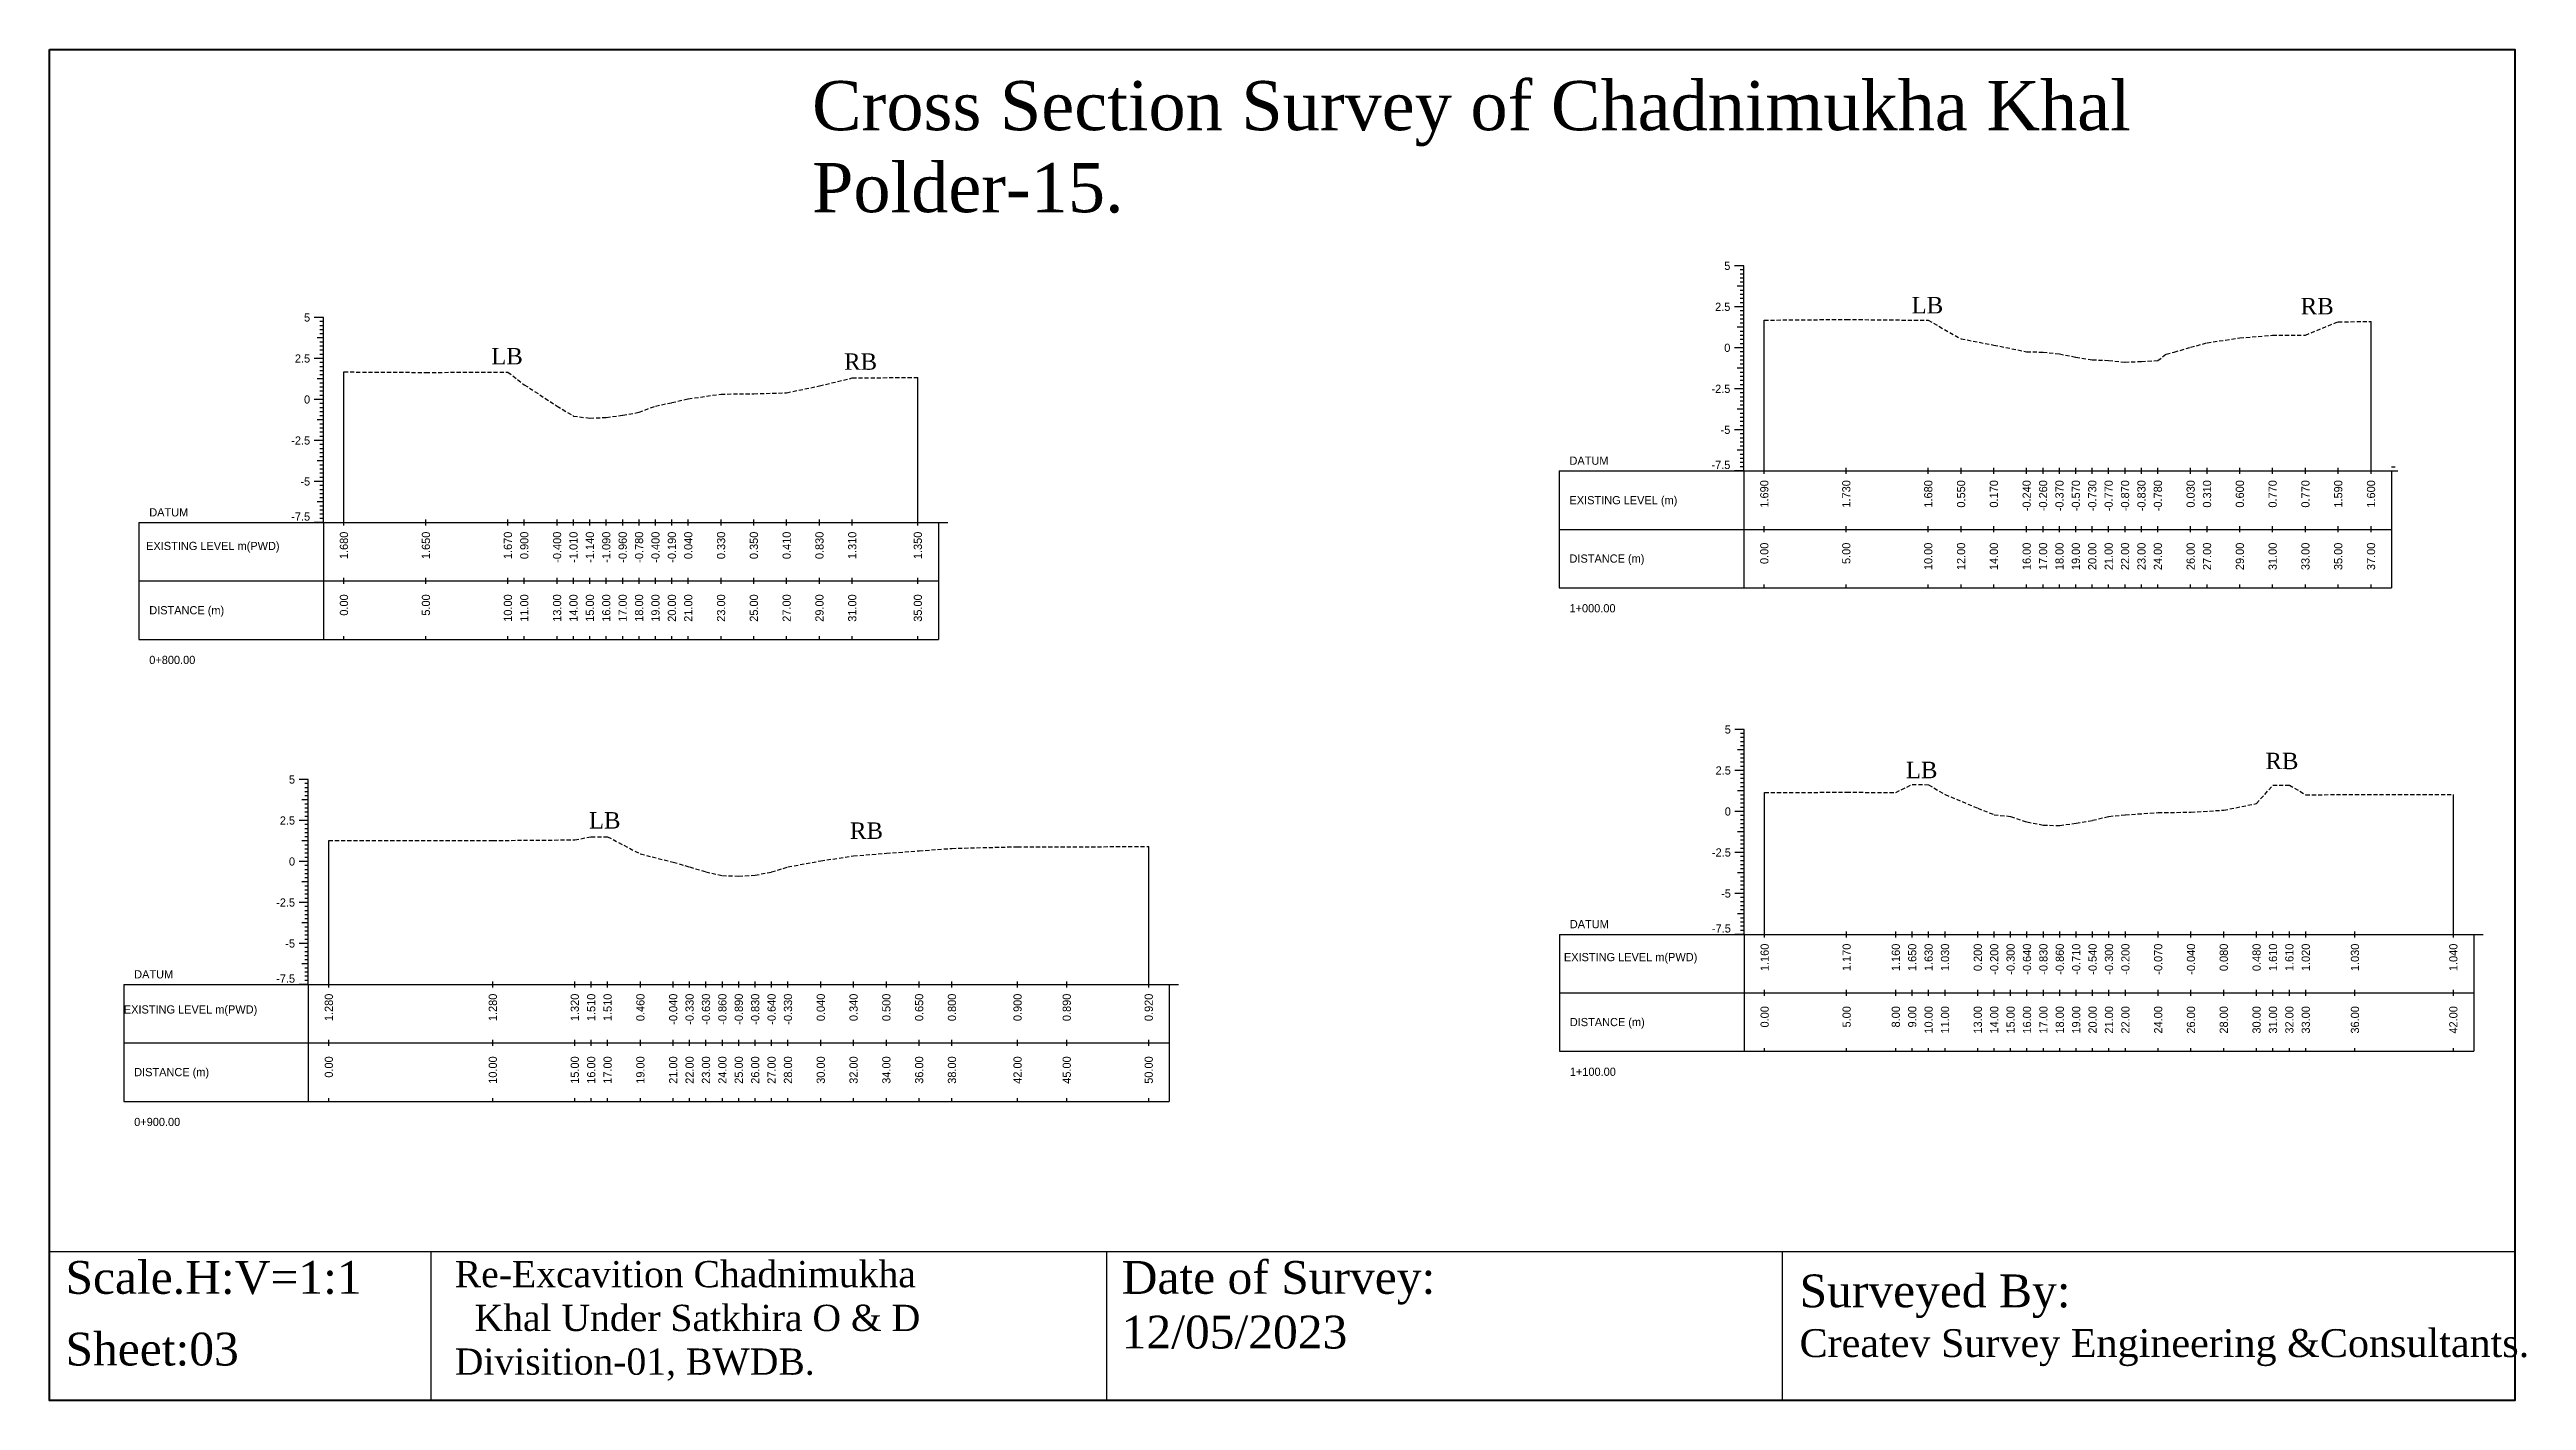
# Model space of a CAD drawing. Header units: inches. Extents: x 3247 to 4722, y -1199 to -293.
# Drawn here: x 3246.5 to 3397.6, y -1007.2 to -924.8 of the extents above; entities that cross this region are included whole.
import ezdxf
from ezdxf.enums import TextEntityAlignment as Align

# ---------------------------------------------------------------- set-up
doc = ezdxf.new("R2010")
doc.units = ezdxf.units.IN
doc.header["$MEASUREMENT"] = 0
doc.linetypes.add('HIDDEN', pattern=[0.375, 0.25, -0.125])
doc.layers.add('CS_Drawing', color=7, linetype='Continuous')
doc.layers.add('GL', color=3, linetype='HIDDEN')
doc.styles.add('romans', font='romans.shx')

msp = doc.modelspace()

# ---------------------------------------------------------------- texts
at = {"attachment_point": 1, "style": 'romans'}
for s, insert, char_height, width in [('{\\fTimes New Roman|b0|i0|c0|p18;Cross Section Survey of Chadnimukha Khal Polder-15.}', (3293.02, -926.7), 3, 81.7511), ('{\\fTimes New Roman|b0|i0|c0|p18;LB}', (3360.07, -939.87), 1, 685.1065), ('{\\fTimes New Roman|b0|i0|c0|p18;RB}', (3383.8, -939.93), 1, 685.1065), ('{\\fTimes New Roman|b0|i0|c0|p18;LB}', (3273.45, -942.98), 1, 685.1065), ('{\\fTimes New Roman|b0|i0|c0|p18;RB}', (3294.97, -943.31), 1, 685.1065), ('{\\fTimes New Roman|b0|i0|c0|p18;LB}', (3359.72, -968.21), 1, 685.1065), ('{\\fTimes New Roman|b0|i0|c0|p18;RB}', (3381.65, -967.66), 1, 685.1065), ('{\\fTimes New Roman|b0|i0|c0|p18;LB}', (3279.41, -971.28), 1, 685.1065), ('{\\fTimes New Roman|b0|i0|c0|p18;RB}', (3295.33, -971.91), 1, 685.1065), ('{\\fTimes New Roman|b0|i0|c0|p18;Scale.H:V=1:1}', (3247.49, -998.65), 2, 22.2708), ('{\\fTimes New Roman|b0|i0|c0|p18;Re-Excavition Chadnimukha\\P  Khal Under Satkhira O & D    Divisition-01, BWDB.}', (3271.23, -998.65), 1.6, 38.8405), ('{\\fTimes New Roman|b0|i0|c0|p18;Date of Survey: 12/05/2023}', (3311.9, -998.65), 2, 22.2708), ('{\\fTimes New Roman|b0|i0|c0|p18;Surveyed By:                                     \\H0.85x;Createv Survey Engineering &Consultants.}', (3353.24, -999.47), 2, 45.2193), ('{\\fTimes New Roman|b0|i0|c0|p18;Sheet:03}', (3247.49, -1003.02), 2, 38.8405)]:
    msp.add_mtext(s, dxfattribs=dict(at, insert=insert, char_height=char_height, width=width))
at = {"layer": 'CS_Drawing'}
for s, p in [('5', (3349.02, -937.97)), ('5', (3262.41, -941.12)), ('2.5', (3349.02, -940.47)), ('2.5', (3262.41, -943.62)), ('0', (3349.02, -942.97)), ('-2.5', (3349.02, -945.47)), ('0', (3262.41, -946.12)), ('-2.5', (3262.41, -948.62)), ('-5', (3349.02, -947.97)), ('-5', (3262.41, -951.12)), ('5', (3349.05, -966.24)), ('5', (3261.49, -969.29)), ('2.5', (3349.05, -968.74)), ('0', (3349.05, -971.24)), ('2.5', (3261.49, -971.79)), ('0', (3261.49, -974.29)), ('-2.5', (3349.05, -973.74)), ('-2.5', (3261.49, -976.79)), ('-5', (3349.05, -976.24)), ('-5', (3261.49, -979.29))]:
    msp.add_text(s, height=0.5, dxfattribs=at).set_placement(p, align=Align.MIDDLE_RIGHT)
for s, p in [('DATUM', (3339.21, -949.85)), ('DATUM', (3252.6, -953)), ('EXISTING LEVEL (m)', (3339.21, -952.26)), ('EXISTING LEVEL m(PWD)', (3252.41, -955.05)), ('DISTANCE (m)', (3339.21, -955.82)), ('DISTANCE (m)', (3252.6, -958.97)), ('1+000.00', (3339.21, -958.85)), ('0+800.00', (3252.6, -962)), ('DATUM', (3339.23, -978.11)), ('EXISTING LEVEL m(PWD)', (3338.87, -980.12)), ('DATUM', (3251.68, -981.17)), ('EXISTING LEVEL m(PWD)', (3251.05, -983.31)), ('DISTANCE (m)', (3339.23, -984.08)), ('DISTANCE (m)', (3251.68, -987.13)), ('1+100.00', (3339.23, -987.11)), ('0+900.00', (3251.68, -990.17))]:
    msp.add_text(s, height=0.5, dxfattribs=at).set_placement(p, align=Align.MIDDLE_LEFT)
for p in [(3349.02, -950.36), (3262.41, -953.51), (3349.05, -978.62), (3261.49, -981.68)]:
    msp.add_text('-7.5', height=0.5, dxfattribs=at).set_placement(p, align=Align.RIGHT)
for s, p in [('1.690', (3351.09, -951.04)), ('1.730', (3356.09, -951.04)), ('1.680', (3361.09, -951.04)), ('0.550', (3363.09, -951.04)), ('0.170', (3365.09, -951.04)), ('-0.240', (3367.09, -951.04)), ('-0.260', (3368.09, -951.04)), ('-0.370', (3369.09, -951.04)), ('-0.570', (3370.09, -951.04)), ('-0.730', (3371.09, -951.04)), ('-0.770', (3372.09, -951.04)), ('-0.870', (3373.09, -951.04)), ('-0.830', (3374.09, -951.04)), ('-0.780', (3375.09, -951.04)), ('0.030', (3377.09, -951.04)), ('0.310', (3378.09, -951.04)), ('0.600', (3380.09, -951.04)), ('0.770', (3382.09, -951.04)), ('0.770', (3384.09, -951.04)), ('1.590', (3386.09, -951.04)), ('1.600', (3388.09, -951.04)), ('1.680', (3264.47, -954.18)), ('1.650', (3269.47, -954.18)), ('1.670', (3274.47, -954.18)), ('0.900', (3275.47, -954.18)), ('-0.400', (3277.47, -954.18)), ('-1.010', (3278.47, -954.18)), ('-1.140', (3279.47, -954.18)), ('-1.090', (3280.47, -954.18)), ('-0.960', (3281.47, -954.18)), ('-0.780', (3282.47, -954.18)), ('-0.400', (3283.47, -954.18)), ('-0.190', (3284.47, -954.18)), ('0.040', (3285.47, -954.18)), ('0.330', (3287.47, -954.18)), ('0.350', (3289.47, -954.18)), ('0.410', (3291.47, -954.18)), ('0.830', (3293.47, -954.18)), ('1.310', (3295.47, -954.18)), ('1.350', (3299.47, -954.18)), ('0.00', (3351.09, -954.85)), ('5.00', (3356.09, -954.85)), ('10.00', (3361.09, -954.85)), ('12.00', (3363.09, -954.85)), ('14.00', (3365.09, -954.85)), ('16.00', (3367.09, -954.85)), ('17.00', (3368.09, -954.85)), ('18.00', (3369.09, -954.85)), ('19.00', (3370.09, -954.85)), ('20.00', (3371.09, -954.85)), ('21.00', (3372.09, -954.85)), ('22.00', (3373.09, -954.85)), ('23.00', (3374.09, -954.85)), ('24.00', (3375.09, -954.85)), ('26.00', (3377.09, -954.85)), ('27.00', (3378.09, -954.85)), ('29.00', (3380.09, -954.85)), ('31.00', (3382.09, -954.85)), ('33.00', (3384.09, -954.85)), ('35.00', (3386.09, -954.85)), ('37.00', (3388.09, -954.85)), ('0.00', (3264.47, -958)), ('5.00', (3269.47, -958)), ('10.00', (3274.47, -958)), ('11.00', (3275.47, -958)), ('13.00', (3277.47, -958)), ('14.00', (3278.47, -958)), ('15.00', (3279.47, -958)), ('16.00', (3280.47, -958)), ('17.00', (3281.47, -958)), ('18.00', (3282.47, -958)), ('19.00', (3283.47, -958)), ('20.00', (3284.47, -958)), ('21.00', (3285.47, -958)), ('23.00', (3287.47, -958)), ('25.00', (3289.47, -958)), ('27.00', (3291.47, -958)), ('29.00', (3293.47, -958)), ('31.00', (3295.47, -958)), ('35.00', (3299.47, -958)), ('1.160', (3351.11, -979.3)), ('1.170', (3356.11, -979.3)), ('1.160', (3359.11, -979.3)), ('1.650', (3360.11, -979.3)), ('1.630', (3361.11, -979.3)), ('1.030', (3362.11, -979.3)), ('0.200', (3364.11, -979.3)), ('-0.200', (3365.11, -979.3)), ('-0.300', (3366.11, -979.3)), ('-0.640', (3367.11, -979.3)), ('-0.830', (3368.11, -979.3)), ('-0.860', (3369.11, -979.3)), ('-0.710', (3370.11, -979.3)), ('-0.540', (3371.11, -979.3)), ('-0.300', (3372.11, -979.3)), ('-0.200', (3373.11, -979.3)), ('-0.070', (3375.11, -979.3)), ('-0.040', (3377.11, -979.3)), ('0.080', (3379.11, -979.3)), ('0.480', (3381.11, -979.3)), ('1.610', (3382.11, -979.3)), ('1.610', (3383.11, -979.3)), ('1.020', (3384.11, -979.3)), ('1.030', (3387.11, -979.3)), ('1.040', (3393.11, -979.3)), ('1.280', (3263.55, -982.35)), ('1.280', (3273.55, -982.35)), ('1.320', (3278.55, -982.35)), ('1.510', (3279.55, -982.35)), ('1.510', (3280.55, -982.35)), ('0.460', (3282.55, -982.35)), ('-0.040', (3284.55, -982.35)), ('-0.330', (3285.55, -982.35)), ('-0.630', (3286.55, -982.35)), ('-0.860', (3287.55, -982.35)), ('-0.890', (3288.55, -982.35)), ('-0.830', (3289.55, -982.35)), ('-0.640', (3290.55, -982.35)), ('-0.330', (3291.55, -982.35)), ('0.040', (3293.55, -982.35)), ('0.340', (3295.55, -982.35)), ('0.500', (3297.55, -982.35)), ('0.650', (3299.55, -982.35)), ('0.800', (3301.55, -982.35)), ('0.900', (3305.55, -982.35)), ('0.890', (3308.55, -982.35)), ('0.920', (3313.55, -982.35)), ('0.00', (3351.11, -983.11)), ('5.00', (3356.11, -983.11)), ('8.00', (3359.11, -983.11)), ('9.00', (3360.11, -983.11)), ('10.00', (3361.11, -983.11)), ('11.00', (3362.11, -983.11)), ('13.00', (3364.11, -983.11)), ('14.00', (3365.11, -983.11)), ('15.00', (3366.11, -983.11)), ('16.00', (3367.11, -983.11)), ('17.00', (3368.11, -983.11)), ('18.00', (3369.11, -983.11)), ('19.00', (3370.11, -983.11)), ('20.00', (3371.11, -983.11)), ('21.00', (3372.11, -983.11)), ('22.00', (3373.11, -983.11)), ('24.00', (3375.11, -983.11)), ('26.00', (3377.11, -983.11)), ('28.00', (3379.11, -983.11)), ('30.00', (3381.11, -983.11)), ('31.00', (3382.11, -983.11)), ('32.00', (3383.11, -983.11)), ('33.00', (3384.11, -983.11)), ('36.00', (3387.11, -983.11)), ('42.00', (3393.11, -983.11)), ('0.00', (3263.55, -986.17)), ('10.00', (3273.55, -986.17)), ('15.00', (3278.55, -986.17)), ('16.00', (3279.55, -986.17)), ('17.00', (3280.55, -986.17)), ('19.00', (3282.55, -986.17)), ('21.00', (3284.55, -986.17)), ('22.00', (3285.55, -986.17)), ('23.00', (3286.55, -986.17)), ('24.00', (3287.55, -986.17)), ('25.00', (3288.55, -986.17)), ('26.00', (3289.55, -986.17)), ('27.00', (3290.55, -986.17)), ('28.00', (3291.55, -986.17)), ('30.00', (3293.55, -986.17)), ('32.00', (3295.55, -986.17)), ('34.00', (3297.55, -986.17)), ('36.00', (3299.55, -986.17)), ('38.00', (3301.55, -986.17)), ('42.00', (3305.55, -986.17)), ('45.00', (3308.55, -986.17)), ('50.00', (3313.55, -986.17))]:
    msp.add_text(s, height=0.5, rotation=90, dxfattribs=at).set_placement(p, align=Align.MIDDLE_RIGHT)

# ---------------------------------------------------------------- linework, layer by layer
at = {"color": 4, "lineweight": 40}
msp.add_lwpolyline([(3246.52, -924.78), (3396.86, -924.78), (3396.86, -1007.15), (3246.52, -1007.15)], close=True, dxfattribs=at)
for points in [[(3396.86, -924.78), (3396.86, -1007.15)], [(3246.52, -998.08), (3396.86, -998.08)], [(3246.52, -998.08), (3246.52, -1007.15)], [(3269.77, -998.08), (3269.77, -1007.15)], [(3310.97, -998.08), (3310.97, -1007.15)], [(3352.17, -998.08), (3352.17, -1007.15)]]:
    msp.add_lwpolyline(points)
at = {"layer": 'CS_Drawing'}
for p, q in [((3349.84, -937.97), (3349.27, -937.97)), ((3349.84, -937.97), (3349.44, -937.97)), ((3349.84, -937.97), (3349.61, -937.97)), ((3349.84, -950.47), (3349.84, -937.97)), ((3349.84, -939.22), (3349.44, -939.22)), ((3349.84, -938.22), (3349.61, -938.22)), ((3349.84, -938.47), (3349.61, -938.47)), ((3349.84, -938.72), (3349.61, -938.72)), ((3349.84, -938.97), (3349.61, -938.97)), ((3349.84, -939.22), (3349.61, -939.22)), ((3349.84, -939.47), (3349.61, -939.47)), ((3349.84, -940.47), (3349.27, -940.47)), ((3349.84, -940.47), (3349.44, -940.47)), ((3349.84, -939.72), (3349.61, -939.72)), ((3349.84, -939.97), (3349.61, -939.97)), ((3349.84, -940.22), (3349.61, -940.22)), ((3349.84, -940.47), (3349.61, -940.47)), ((3349.84, -940.72), (3349.61, -940.72)), ((3349.84, -940.97), (3349.61, -940.97)), ((3263.22, -941.12), (3262.66, -941.12)), ((3263.22, -941.12), (3262.83, -941.12)), ((3263.22, -942.37), (3262.83, -942.37)), ((3263.22, -941.12), (3263, -941.12)), ((3263.22, -941.37), (3263, -941.37)), ((3263.22, -941.62), (3263, -941.62)), ((3263.22, -941.87), (3263, -941.87)), ((3263.22, -942.12), (3263, -942.12)), ((3263.22, -942.37), (3263, -942.37)), ((3263.22, -953.62), (3263.22, -941.12)), ((3349.84, -941.72), (3349.44, -941.72)), ((3349.84, -941.22), (3349.61, -941.22)), ((3349.84, -941.47), (3349.61, -941.47)), ((3349.84, -941.72), (3349.61, -941.72)), ((3349.84, -941.97), (3349.61, -941.97)), ((3349.84, -942.22), (3349.61, -942.22)), ((3349.84, -942.47), (3349.61, -942.47)), ((3351.09, -950.47), (3351.09, -941.28)), ((3388.09, -950.47), (3388.09, -941.37)), ((3263.22, -943.62), (3262.66, -943.62)), ((3263.22, -943.62), (3262.83, -943.62)), ((3263.22, -942.62), (3263, -942.62)), ((3263.22, -942.87), (3263, -942.87)), ((3263.22, -943.12), (3263, -943.12)), ((3263.22, -943.37), (3263, -943.37)), ((3263.22, -943.62), (3263, -943.62)), ((3263.22, -943.87), (3263, -943.87)), ((3349.84, -942.97), (3349.27, -942.97)), ((3349.84, -942.97), (3349.44, -942.97)), ((3349.84, -942.72), (3349.61, -942.72)), ((3349.84, -942.97), (3349.61, -942.97)), ((3349.84, -943.22), (3349.61, -943.22)), ((3349.84, -943.47), (3349.61, -943.47)), ((3349.84, -943.72), (3349.61, -943.72)), ((3349.84, -943.97), (3349.61, -943.97)), ((3263.22, -944.87), (3262.83, -944.87)), ((3263.22, -944.12), (3263, -944.12)), ((3263.22, -944.37), (3263, -944.37)), ((3263.22, -944.62), (3263, -944.62)), ((3263.22, -944.87), (3263, -944.87)), ((3263.22, -945.12), (3263, -945.12)), ((3263.22, -945.37), (3263, -945.37)), ((3264.47, -953.62), (3264.47, -944.44)), ((3299.47, -953.62), (3299.47, -944.77)), ((3349.84, -945.47), (3349.27, -945.47)), ((3349.84, -944.22), (3349.44, -944.22)), ((3349.84, -945.47), (3349.44, -945.47)), ((3349.84, -944.22), (3349.61, -944.22)), ((3349.84, -944.47), (3349.61, -944.47)), ((3349.84, -944.72), (3349.61, -944.72)), ((3349.84, -944.97), (3349.61, -944.97)), ((3349.84, -945.22), (3349.61, -945.22)), ((3349.84, -945.47), (3349.61, -945.47)), ((3263.22, -946.12), (3262.66, -946.12)), ((3263.22, -946.12), (3262.83, -946.12)), ((3263.22, -945.62), (3263, -945.62)), ((3263.22, -945.87), (3263, -945.87)), ((3263.22, -946.12), (3263, -946.12)), ((3263.22, -946.37), (3263, -946.37)), ((3263.22, -946.62), (3263, -946.62)), ((3263.22, -946.87), (3263, -946.87)), ((3349.84, -946.72), (3349.44, -946.72)), ((3349.84, -945.72), (3349.61, -945.72)), ((3349.84, -945.97), (3349.61, -945.97)), ((3349.84, -946.22), (3349.61, -946.22)), ((3349.84, -946.47), (3349.61, -946.47)), ((3349.84, -946.72), (3349.61, -946.72)), ((3349.84, -946.97), (3349.61, -946.97)), ((3263.22, -947.37), (3262.83, -947.37)), ((3263.22, -947.12), (3263, -947.12)), ((3263.22, -947.37), (3263, -947.37)), ((3263.22, -947.62), (3263, -947.62)), ((3263.22, -947.87), (3263, -947.87)), ((3263.22, -948.12), (3263, -948.12)), ((3263.22, -948.37), (3263, -948.37)), ((3349.84, -947.97), (3349.27, -947.97)), ((3349.84, -947.97), (3349.44, -947.97)), ((3349.84, -947.22), (3349.61, -947.22)), ((3349.84, -947.47), (3349.61, -947.47)), ((3349.84, -947.72), (3349.61, -947.72)), ((3349.84, -947.97), (3349.61, -947.97)), ((3349.84, -948.22), (3349.61, -948.22)), ((3349.84, -948.47), (3349.61, -948.47)), ((3263.22, -948.62), (3262.66, -948.62)), ((3263.22, -948.62), (3262.83, -948.62)), ((3263.22, -949.87), (3262.83, -949.87)), ((3263.22, -948.62), (3263, -948.62)), ((3263.22, -948.87), (3263, -948.87)), ((3263.22, -949.12), (3263, -949.12)), ((3263.22, -949.37), (3263, -949.37)), ((3263.22, -949.62), (3263, -949.62)), ((3263.22, -949.87), (3263, -949.87)), ((3349.84, -949.22), (3349.44, -949.22)), ((3349.84, -948.72), (3349.61, -948.72)), ((3349.84, -948.97), (3349.61, -948.97)), ((3349.84, -949.22), (3349.61, -949.22)), ((3349.84, -949.47), (3349.61, -949.47)), ((3349.84, -949.72), (3349.61, -949.72)), ((3349.84, -949.97), (3349.61, -949.97)), ((3263.22, -951.12), (3262.66, -951.12)), ((3263.22, -951.12), (3262.83, -951.12)), ((3263.22, -950.12), (3263, -950.12)), ((3263.22, -950.37), (3263, -950.37)), ((3263.22, -950.62), (3263, -950.62)), ((3263.22, -950.87), (3263, -950.87)), ((3263.22, -951.12), (3263, -951.12)), ((3263.22, -951.37), (3263, -951.37)), ((3338.59, -950.47), (3349.84, -950.47)), ((3338.59, -950.47), (3338.59, -957.6)), ((3349.84, -950.47), (3349.27, -950.47)), ((3349.84, -950.47), (3349.44, -950.47)), ((3349.84, -950.22), (3349.61, -950.22)), ((3349.84, -950.47), (3349.61, -950.47)), ((3349.84, -950.47), (3389.34, -950.47)), ((3349.84, -950.47), (3349.84, -957.6)), ((3351.09, -950.66), (3351.09, -950.29)), ((3356.09, -950.66), (3356.09, -950.29)), ((3361.09, -950.66), (3361.09, -950.29)), ((3363.09, -950.66), (3363.09, -950.29)), ((3365.09, -950.66), (3365.09, -950.29)), ((3367.09, -950.66), (3367.09, -950.29)), ((3368.09, -950.66), (3368.09, -950.29)), ((3369.09, -950.66), (3369.09, -950.29)), ((3370.09, -950.66), (3370.09, -950.29)), ((3371.09, -950.66), (3371.09, -950.29)), ((3372.09, -950.66), (3372.09, -950.29)), ((3373.09, -950.66), (3373.09, -950.29)), ((3374.09, -950.66), (3374.09, -950.29)), ((3375.09, -950.66), (3375.09, -950.29)), ((3377.09, -950.66), (3377.09, -950.29)), ((3378.09, -950.66), (3378.09, -950.29)), ((3380.09, -950.66), (3380.09, -950.29)), ((3382.09, -950.66), (3382.09, -950.29)), ((3384.09, -950.66), (3384.09, -950.29)), ((3386.09, -950.66), (3386.09, -950.29)), ((3388.09, -950.66), (3388.09, -950.29)), ((3389.34, -950.22), (3389.56, -950.22)), ((3389.34, -950.47), (3389.73, -950.47)), ((3389.34, -950.47), (3389.56, -950.47)), ((3389.34, -950.47), (3389.34, -957.6)), ((3263.22, -952.37), (3262.83, -952.37)), ((3263.22, -951.62), (3263, -951.62)), ((3263.22, -951.87), (3263, -951.87)), ((3263.22, -952.12), (3263, -952.12)), ((3263.22, -952.37), (3263, -952.37)), ((3263.22, -952.62), (3263, -952.62)), ((3263.22, -952.87), (3263, -952.87)), ((3263.22, -953.12), (3263, -953.12)), ((3251.97, -953.62), (3263.22, -953.62)), ((3251.97, -953.62), (3251.97, -960.75)), ((3263.22, -953.62), (3262.66, -953.62)), ((3263.22, -953.62), (3262.83, -953.62)), ((3263.22, -953.37), (3263, -953.37)), ((3263.22, -953.62), (3263, -953.62)), ((3263.22, -953.62), (3300.72, -953.62)), ((3263.22, -953.62), (3263.22, -960.75)), ((3264.47, -953.81), (3264.47, -953.43)), ((3269.47, -953.81), (3269.47, -953.43)), ((3274.47, -953.81), (3274.47, -953.43)), ((3275.47, -953.81), (3275.47, -953.43)), ((3277.47, -953.81), (3277.47, -953.43)), ((3278.47, -953.81), (3278.47, -953.43)), ((3279.47, -953.81), (3279.47, -953.43)), ((3280.47, -953.81), (3280.47, -953.43)), ((3281.47, -953.81), (3281.47, -953.43)), ((3282.47, -953.81), (3282.47, -953.43)), ((3283.47, -953.81), (3283.47, -953.43)), ((3284.47, -953.81), (3284.47, -953.43)), ((3285.47, -953.81), (3285.47, -953.43)), ((3287.47, -953.81), (3287.47, -953.43)), ((3289.47, -953.81), (3289.47, -953.43)), ((3291.47, -953.81), (3291.47, -953.43)), ((3293.47, -953.81), (3293.47, -953.43)), ((3295.47, -953.81), (3295.47, -953.43)), ((3299.47, -953.81), (3299.47, -953.43)), ((3300.72, -953.62), (3301.29, -953.62)), ((3300.72, -953.62), (3301.12, -953.62)), ((3300.72, -953.62), (3300.95, -953.62)), ((3300.72, -953.62), (3300.72, -960.75)), ((3338.59, -954.04), (3349.84, -954.04)), ((3349.84, -954.04), (3389.34, -954.04)), ((3349.84, -954.04), (3389.34, -954.04)), ((3351.09, -954.22), (3351.09, -953.85)), ((3356.09, -954.22), (3356.09, -953.85)), ((3361.09, -954.22), (3361.09, -953.85)), ((3363.09, -954.22), (3363.09, -953.85)), ((3365.09, -954.22), (3365.09, -953.85)), ((3367.09, -954.22), (3367.09, -953.85)), ((3368.09, -954.22), (3368.09, -953.85)), ((3369.09, -954.22), (3369.09, -953.85)), ((3370.09, -954.22), (3370.09, -953.85)), ((3371.09, -954.22), (3371.09, -953.85)), ((3372.09, -954.22), (3372.09, -953.85)), ((3373.09, -954.22), (3373.09, -953.85)), ((3374.09, -954.22), (3374.09, -953.85)), ((3375.09, -954.22), (3375.09, -953.85)), ((3377.09, -954.22), (3377.09, -953.85)), ((3378.09, -954.22), (3378.09, -953.85)), ((3380.09, -954.22), (3380.09, -953.85)), ((3382.09, -954.22), (3382.09, -953.85)), ((3384.09, -954.22), (3384.09, -953.85)), ((3386.09, -954.22), (3386.09, -953.85)), ((3388.09, -954.22), (3388.09, -953.85)), ((3251.97, -957.18), (3263.22, -957.18)), ((3263.22, -957.18), (3300.72, -957.18)), ((3263.22, -957.18), (3300.72, -957.18)), ((3264.47, -957.37), (3264.47, -957)), ((3269.47, -957.37), (3269.47, -957)), ((3274.47, -957.37), (3274.47, -957)), ((3275.47, -957.37), (3275.47, -957)), ((3277.47, -957.37), (3277.47, -957)), ((3278.47, -957.37), (3278.47, -957)), ((3279.47, -957.37), (3279.47, -957)), ((3280.47, -957.37), (3280.47, -957)), ((3281.47, -957.37), (3281.47, -957)), ((3282.47, -957.37), (3282.47, -957)), ((3283.47, -957.37), (3283.47, -957)), ((3284.47, -957.37), (3284.47, -957)), ((3285.47, -957.37), (3285.47, -957)), ((3287.47, -957.37), (3287.47, -957)), ((3289.47, -957.37), (3289.47, -957)), ((3291.47, -957.37), (3291.47, -957)), ((3293.47, -957.37), (3293.47, -957)), ((3295.47, -957.37), (3295.47, -957)), ((3299.47, -957.37), (3299.47, -957)), ((3338.59, -957.6), (3349.84, -957.6)), ((3349.84, -957.6), (3389.34, -957.6)), ((3351.09, -957.6), (3351.09, -957.41)), ((3356.09, -957.6), (3356.09, -957.41)), ((3361.09, -957.6), (3361.09, -957.41)), ((3363.09, -957.6), (3363.09, -957.41)), ((3365.09, -957.6), (3365.09, -957.41)), ((3367.09, -957.6), (3367.09, -957.41)), ((3368.09, -957.6), (3368.09, -957.41)), ((3369.09, -957.6), (3369.09, -957.41)), ((3370.09, -957.6), (3370.09, -957.41)), ((3371.09, -957.6), (3371.09, -957.41)), ((3372.09, -957.6), (3372.09, -957.41)), ((3373.09, -957.6), (3373.09, -957.41)), ((3374.09, -957.6), (3374.09, -957.41)), ((3375.09, -957.6), (3375.09, -957.41)), ((3377.09, -957.6), (3377.09, -957.41)), ((3378.09, -957.6), (3378.09, -957.41)), ((3380.09, -957.6), (3380.09, -957.41)), ((3382.09, -957.6), (3382.09, -957.41)), ((3384.09, -957.6), (3384.09, -957.41)), ((3386.09, -957.6), (3386.09, -957.41)), ((3388.09, -957.6), (3388.09, -957.41)), ((3264.47, -960.75), (3264.47, -960.56)), ((3269.47, -960.75), (3269.47, -960.56)), ((3274.47, -960.75), (3274.47, -960.56)), ((3275.47, -960.75), (3275.47, -960.56)), ((3277.47, -960.75), (3277.47, -960.56)), ((3278.47, -960.75), (3278.47, -960.56)), ((3279.47, -960.75), (3279.47, -960.56)), ((3280.47, -960.75), (3280.47, -960.56)), ((3281.47, -960.75), (3281.47, -960.56)), ((3282.47, -960.75), (3282.47, -960.56)), ((3283.47, -960.75), (3283.47, -960.56)), ((3284.47, -960.75), (3284.47, -960.56)), ((3285.47, -960.75), (3285.47, -960.56)), ((3287.47, -960.75), (3287.47, -960.56)), ((3289.47, -960.75), (3289.47, -960.56)), ((3291.47, -960.75), (3291.47, -960.56)), ((3293.47, -960.75), (3293.47, -960.56)), ((3295.47, -960.75), (3295.47, -960.56)), ((3299.47, -960.75), (3299.47, -960.56)), ((3251.97, -960.75), (3263.22, -960.75)), ((3263.22, -960.75), (3300.72, -960.75)), ((3349.86, -966.24), (3349.3, -966.24)), ((3349.86, -966.24), (3349.46, -966.24)), ((3349.86, -966.24), (3349.63, -966.24)), ((3349.86, -966.49), (3349.63, -966.49)), ((3349.86, -978.74), (3349.86, -966.24)), ((3349.86, -967.49), (3349.46, -967.49)), ((3349.86, -966.74), (3349.63, -966.74)), ((3349.86, -966.99), (3349.63, -966.99)), ((3349.86, -967.24), (3349.63, -967.24)), ((3349.86, -967.49), (3349.63, -967.49)), ((3349.86, -967.74), (3349.63, -967.74)), ((3349.86, -967.99), (3349.63, -967.99)), ((3349.86, -968.24), (3349.63, -968.24)), ((3262.3, -969.29), (3261.74, -969.29)), ((3262.3, -969.29), (3261.91, -969.29)), ((3262.3, -969.29), (3262.08, -969.29)), ((3262.3, -969.54), (3262.08, -969.54)), ((3262.3, -981.79), (3262.3, -969.29)), ((3349.86, -968.74), (3349.3, -968.74)), ((3349.86, -968.74), (3349.46, -968.74)), ((3349.86, -968.49), (3349.63, -968.49)), ((3349.86, -968.74), (3349.63, -968.74)), ((3349.86, -968.99), (3349.63, -968.99)), ((3349.86, -969.24), (3349.63, -969.24)), ((3349.86, -969.49), (3349.63, -969.49)), ((3349.86, -969.74), (3349.63, -969.74)), ((3262.3, -970.54), (3261.91, -970.54)), ((3262.3, -969.79), (3262.08, -969.79)), ((3262.3, -970.04), (3262.08, -970.04)), ((3262.3, -970.29), (3262.08, -970.29)), ((3262.3, -970.54), (3262.08, -970.54)), ((3262.3, -970.79), (3262.08, -970.79)), ((3262.3, -971.04), (3262.08, -971.04)), ((3349.86, -971.24), (3349.3, -971.24)), ((3349.86, -969.99), (3349.46, -969.99)), ((3349.86, -971.24), (3349.46, -971.24)), ((3349.86, -969.99), (3349.63, -969.99)), ((3349.86, -970.24), (3349.63, -970.24)), ((3349.86, -970.49), (3349.63, -970.49)), ((3349.86, -970.74), (3349.63, -970.74)), ((3349.86, -970.99), (3349.63, -970.99)), ((3349.86, -971.24), (3349.63, -971.24)), ((3351.11, -978.74), (3351.11, -970.08)), ((3393.11, -978.74), (3393.11, -970.2)), ((3262.3, -971.79), (3261.74, -971.79)), ((3262.3, -971.79), (3261.91, -971.79)), ((3262.3, -971.29), (3262.08, -971.29)), ((3262.3, -971.54), (3262.08, -971.54)), ((3262.3, -971.79), (3262.08, -971.79)), ((3262.3, -972.04), (3262.08, -972.04)), ((3262.3, -972.29), (3262.08, -972.29)), ((3262.3, -972.54), (3262.08, -972.54)), ((3349.86, -972.49), (3349.46, -972.49)), ((3349.86, -971.49), (3349.63, -971.49)), ((3349.86, -971.74), (3349.63, -971.74)), ((3349.86, -971.99), (3349.63, -971.99)), ((3349.86, -972.24), (3349.63, -972.24)), ((3349.86, -972.49), (3349.63, -972.49)), ((3349.86, -972.74), (3349.63, -972.74)), ((3262.3, -973.04), (3261.91, -973.04)), ((3262.3, -972.79), (3262.08, -972.79)), ((3262.3, -973.04), (3262.08, -973.04)), ((3262.3, -973.29), (3262.08, -973.29)), ((3262.3, -973.54), (3262.08, -973.54)), ((3262.3, -973.79), (3262.08, -973.79)), ((3262.3, -974.04), (3262.08, -974.04)), ((3263.55, -981.79), (3263.55, -973.01)), ((3313.55, -981.79), (3313.55, -973.37)), ((3349.86, -973.74), (3349.3, -973.74)), ((3349.86, -973.74), (3349.46, -973.74)), ((3349.86, -972.99), (3349.63, -972.99)), ((3349.86, -973.24), (3349.63, -973.24)), ((3349.86, -973.49), (3349.63, -973.49)), ((3349.86, -973.74), (3349.63, -973.74)), ((3349.86, -973.99), (3349.63, -973.99)), ((3349.86, -974.24), (3349.63, -974.24)), ((3262.3, -974.29), (3261.74, -974.29)), ((3262.3, -974.29), (3261.91, -974.29)), ((3262.3, -975.54), (3261.91, -975.54)), ((3262.3, -974.29), (3262.08, -974.29)), ((3262.3, -974.54), (3262.08, -974.54)), ((3262.3, -974.79), (3262.08, -974.79)), ((3262.3, -975.04), (3262.08, -975.04)), ((3262.3, -975.29), (3262.08, -975.29)), ((3262.3, -975.54), (3262.08, -975.54)), ((3349.86, -974.99), (3349.46, -974.99)), ((3349.86, -974.49), (3349.63, -974.49)), ((3349.86, -974.74), (3349.63, -974.74)), ((3349.86, -974.99), (3349.63, -974.99)), ((3349.86, -975.24), (3349.63, -975.24)), ((3349.86, -975.49), (3349.63, -975.49)), ((3349.86, -975.74), (3349.63, -975.74)), ((3262.3, -976.79), (3261.74, -976.79)), ((3262.3, -976.79), (3261.91, -976.79)), ((3262.3, -975.79), (3262.08, -975.79)), ((3262.3, -976.04), (3262.08, -976.04)), ((3262.3, -976.29), (3262.08, -976.29)), ((3262.3, -976.54), (3262.08, -976.54)), ((3262.3, -976.79), (3262.08, -976.79)), ((3262.3, -977.04), (3262.08, -977.04)), ((3262.3, -977.29), (3262.08, -977.29)), ((3349.86, -976.24), (3349.3, -976.24)), ((3349.86, -976.24), (3349.46, -976.24)), ((3349.86, -975.99), (3349.63, -975.99)), ((3349.86, -976.24), (3349.63, -976.24)), ((3349.86, -976.49), (3349.63, -976.49)), ((3349.86, -976.74), (3349.63, -976.74)), ((3349.86, -976.99), (3349.63, -976.99)), ((3349.86, -977.24), (3349.63, -977.24)), ((3262.3, -978.04), (3261.91, -978.04)), ((3262.3, -977.54), (3262.08, -977.54)), ((3262.3, -977.79), (3262.08, -977.79)), ((3262.3, -978.04), (3262.08, -978.04)), ((3262.3, -978.29), (3262.08, -978.29)), ((3262.3, -978.54), (3262.08, -978.54)), ((3262.3, -978.79), (3262.08, -978.79)), ((3338.61, -978.74), (3349.86, -978.74)), ((3338.61, -978.74), (3338.61, -985.86)), ((3349.86, -978.74), (3349.3, -978.74)), ((3349.86, -977.49), (3349.46, -977.49)), ((3349.86, -978.74), (3349.46, -978.74)), ((3349.86, -977.49), (3349.63, -977.49)), ((3349.86, -977.74), (3349.63, -977.74)), ((3349.86, -977.99), (3349.63, -977.99)), ((3349.86, -978.24), (3349.63, -978.24)), ((3349.86, -978.49), (3349.63, -978.49)), ((3349.86, -978.74), (3349.63, -978.74)), ((3349.86, -978.74), (3394.36, -978.74)), ((3349.86, -978.74), (3349.86, -985.86)), ((3351.11, -978.92), (3351.11, -978.55)), ((3356.11, -978.92), (3356.11, -978.55)), ((3359.11, -978.92), (3359.11, -978.55)), ((3360.11, -978.92), (3360.11, -978.55)), ((3361.11, -978.92), (3361.11, -978.55)), ((3362.11, -978.92), (3362.11, -978.55)), ((3364.11, -978.92), (3364.11, -978.55)), ((3365.11, -978.92), (3365.11, -978.55)), ((3366.11, -978.92), (3366.11, -978.55)), ((3367.11, -978.92), (3367.11, -978.55)), ((3368.11, -978.92), (3368.11, -978.55)), ((3369.11, -978.92), (3369.11, -978.55)), ((3370.11, -978.92), (3370.11, -978.55)), ((3371.11, -978.92), (3371.11, -978.55)), ((3372.11, -978.92), (3372.11, -978.55)), ((3373.11, -978.92), (3373.11, -978.55)), ((3375.11, -978.92), (3375.11, -978.55)), ((3377.11, -978.92), (3377.11, -978.55)), ((3379.11, -978.92), (3379.11, -978.55)), ((3381.11, -978.92), (3381.11, -978.55)), ((3382.11, -978.92), (3382.11, -978.55)), ((3383.11, -978.92), (3383.11, -978.55)), ((3384.11, -978.92), (3384.11, -978.55)), ((3387.11, -978.92), (3387.11, -978.55)), ((3393.11, -978.92), (3393.11, -978.55)), ((3394.36, -978.74), (3394.92, -978.74)), ((3394.36, -978.74), (3394.75, -978.74)), ((3394.36, -978.74), (3394.58, -978.74)), ((3394.36, -978.74), (3394.36, -985.86)), ((3262.3, -979.29), (3261.74, -979.29)), ((3262.3, -979.29), (3261.91, -979.29)), ((3262.3, -979.04), (3262.08, -979.04)), ((3262.3, -979.29), (3262.08, -979.29)), ((3262.3, -979.54), (3262.08, -979.54)), ((3262.3, -979.79), (3262.08, -979.79)), ((3262.3, -980.04), (3262.08, -980.04)), ((3262.3, -980.29), (3262.08, -980.29)), ((3251.05, -981.79), (3262.3, -981.79)), ((3251.05, -981.79), (3251.05, -988.92)), ((3262.3, -981.79), (3261.74, -981.79)), ((3262.3, -980.54), (3261.91, -980.54)), ((3262.3, -981.79), (3261.91, -981.79)), ((3262.3, -980.54), (3262.08, -980.54)), ((3262.3, -980.79), (3262.08, -980.79)), ((3262.3, -981.04), (3262.08, -981.04)), ((3262.3, -981.29), (3262.08, -981.29)), ((3262.3, -981.54), (3262.08, -981.54)), ((3262.3, -981.79), (3262.08, -981.79)), ((3262.3, -981.79), (3314.8, -981.79)), ((3262.3, -981.79), (3262.3, -988.92)), ((3263.55, -981.98), (3263.55, -981.6)), ((3273.55, -981.98), (3273.55, -981.6)), ((3278.55, -981.98), (3278.55, -981.6)), ((3279.55, -981.98), (3279.55, -981.6)), ((3280.55, -981.98), (3280.55, -981.6)), ((3282.55, -981.98), (3282.55, -981.6)), ((3284.55, -981.98), (3284.55, -981.6)), ((3285.55, -981.98), (3285.55, -981.6)), ((3286.55, -981.98), (3286.55, -981.6)), ((3287.55, -981.98), (3287.55, -981.6)), ((3288.55, -981.98), (3288.55, -981.6)), ((3289.55, -981.98), (3289.55, -981.6)), ((3290.55, -981.98), (3290.55, -981.6)), ((3291.55, -981.98), (3291.55, -981.6)), ((3293.55, -981.98), (3293.55, -981.6)), ((3295.55, -981.98), (3295.55, -981.6)), ((3297.55, -981.98), (3297.55, -981.6)), ((3299.55, -981.98), (3299.55, -981.6)), ((3301.55, -981.98), (3301.55, -981.6)), ((3305.55, -981.98), (3305.55, -981.6)), ((3308.55, -981.98), (3308.55, -981.6)), ((3313.55, -981.98), (3313.55, -981.6)), ((3314.8, -981.79), (3315.36, -981.79)), ((3314.8, -981.79), (3315.2, -981.79)), ((3314.8, -981.79), (3315.03, -981.79)), ((3314.8, -981.79), (3314.8, -988.92)), ((3338.61, -982.3), (3349.86, -982.3)), ((3349.86, -982.3), (3394.36, -982.3)), ((3349.86, -982.3), (3394.36, -982.3)), ((3351.11, -982.49), (3351.11, -982.11)), ((3356.11, -982.49), (3356.11, -982.11)), ((3359.11, -982.49), (3359.11, -982.11)), ((3360.11, -982.49), (3360.11, -982.11)), ((3361.11, -982.49), (3361.11, -982.11)), ((3362.11, -982.49), (3362.11, -982.11)), ((3364.11, -982.49), (3364.11, -982.11)), ((3365.11, -982.49), (3365.11, -982.11)), ((3366.11, -982.49), (3366.11, -982.11)), ((3367.11, -982.49), (3367.11, -982.11)), ((3368.11, -982.49), (3368.11, -982.11)), ((3369.11, -982.49), (3369.11, -982.11)), ((3370.11, -982.49), (3370.11, -982.11)), ((3371.11, -982.49), (3371.11, -982.11)), ((3372.11, -982.49), (3372.11, -982.11)), ((3373.11, -982.49), (3373.11, -982.11)), ((3375.11, -982.49), (3375.11, -982.11)), ((3377.11, -982.49), (3377.11, -982.11)), ((3379.11, -982.49), (3379.11, -982.11)), ((3381.11, -982.49), (3381.11, -982.11)), ((3382.11, -982.49), (3382.11, -982.11)), ((3383.11, -982.49), (3383.11, -982.11)), ((3384.11, -982.49), (3384.11, -982.11)), ((3387.11, -982.49), (3387.11, -982.11)), ((3393.11, -982.49), (3393.11, -982.11)), ((3251.05, -985.35), (3262.3, -985.35)), ((3262.3, -985.35), (3314.8, -985.35)), ((3262.3, -985.35), (3314.8, -985.35)), ((3263.55, -985.54), (3263.55, -985.17)), ((3273.55, -985.54), (3273.55, -985.17)), ((3278.55, -985.54), (3278.55, -985.17)), ((3279.55, -985.54), (3279.55, -985.17)), ((3280.55, -985.54), (3280.55, -985.17)), ((3282.55, -985.54), (3282.55, -985.17)), ((3284.55, -985.54), (3284.55, -985.17)), ((3285.55, -985.54), (3285.55, -985.17)), ((3286.55, -985.54), (3286.55, -985.17)), ((3287.55, -985.54), (3287.55, -985.17)), ((3288.55, -985.54), (3288.55, -985.17)), ((3289.55, -985.54), (3289.55, -985.17)), ((3290.55, -985.54), (3290.55, -985.17)), ((3291.55, -985.54), (3291.55, -985.17)), ((3293.55, -985.54), (3293.55, -985.17)), ((3295.55, -985.54), (3295.55, -985.17)), ((3297.55, -985.54), (3297.55, -985.17)), ((3299.55, -985.54), (3299.55, -985.17)), ((3301.55, -985.54), (3301.55, -985.17)), ((3305.55, -985.54), (3305.55, -985.17)), ((3308.55, -985.54), (3308.55, -985.17)), ((3313.55, -985.54), (3313.55, -985.17)), ((3338.61, -985.86), (3349.86, -985.86)), ((3349.86, -985.86), (3394.36, -985.86)), ((3351.11, -985.86), (3351.11, -985.67)), ((3356.11, -985.86), (3356.11, -985.67)), ((3359.11, -985.86), (3359.11, -985.67)), ((3360.11, -985.86), (3360.11, -985.67)), ((3361.11, -985.86), (3361.11, -985.67)), ((3362.11, -985.86), (3362.11, -985.67)), ((3364.11, -985.86), (3364.11, -985.67)), ((3365.11, -985.86), (3365.11, -985.67)), ((3366.11, -985.86), (3366.11, -985.67)), ((3367.11, -985.86), (3367.11, -985.67)), ((3368.11, -985.86), (3368.11, -985.67)), ((3369.11, -985.86), (3369.11, -985.67)), ((3370.11, -985.86), (3370.11, -985.67)), ((3371.11, -985.86), (3371.11, -985.67)), ((3372.11, -985.86), (3372.11, -985.67)), ((3373.11, -985.86), (3373.11, -985.67)), ((3375.11, -985.86), (3375.11, -985.67)), ((3377.11, -985.86), (3377.11, -985.67)), ((3379.11, -985.86), (3379.11, -985.67)), ((3381.11, -985.86), (3381.11, -985.67)), ((3382.11, -985.86), (3382.11, -985.67)), ((3383.11, -985.86), (3383.11, -985.67)), ((3384.11, -985.86), (3384.11, -985.67)), ((3387.11, -985.86), (3387.11, -985.67)), ((3393.11, -985.86), (3393.11, -985.67)), ((3251.05, -988.92), (3262.3, -988.92)), ((3262.3, -988.92), (3314.8, -988.92)), ((3263.55, -988.92), (3263.55, -988.73)), ((3273.55, -988.92), (3273.55, -988.73)), ((3278.55, -988.92), (3278.55, -988.73)), ((3279.55, -988.92), (3279.55, -988.73)), ((3280.55, -988.92), (3280.55, -988.73)), ((3282.55, -988.92), (3282.55, -988.73)), ((3284.55, -988.92), (3284.55, -988.73)), ((3285.55, -988.92), (3285.55, -988.73)), ((3286.55, -988.92), (3286.55, -988.73)), ((3287.55, -988.92), (3287.55, -988.73)), ((3288.55, -988.92), (3288.55, -988.73)), ((3289.55, -988.92), (3289.55, -988.73)), ((3290.55, -988.92), (3290.55, -988.73)), ((3291.55, -988.92), (3291.55, -988.73)), ((3293.55, -988.92), (3293.55, -988.73)), ((3295.55, -988.92), (3295.55, -988.73)), ((3297.55, -988.92), (3297.55, -988.73)), ((3299.55, -988.92), (3299.55, -988.73)), ((3301.55, -988.92), (3301.55, -988.73)), ((3305.55, -988.92), (3305.55, -988.73)), ((3308.55, -988.92), (3308.55, -988.73)), ((3313.55, -988.92), (3313.55, -988.73))]:
    msp.add_line(p, q, dxfattribs=at)
at = {"layer": 'GL'}
for points in [[(3351.09, -941.28), (3356.09, -941.24), (3361.09, -941.29), (3363.09, -942.42), (3365.09, -942.8), (3367.09, -943.21), (3368.09, -943.23), (3369.09, -943.34), (3370.09, -943.54), (3371.09, -943.7), (3372.09, -943.74), (3373.09, -943.84), (3374.09, -943.8), (3375.09, -943.75), (3375.59, -943.35), (3376.09, -943.23), (3377.09, -942.94), (3378.09, -942.66), (3380.09, -942.37), (3382.09, -942.2), (3384.09, -942.2), (3386.09, -941.38), (3388.09, -941.37)], [(3264.47, -944.44), (3269.47, -944.47), (3274.47, -944.45), (3275.47, -945.22), (3277.47, -946.52), (3278.47, -947.13), (3279.47, -947.26), (3280.47, -947.21), (3281.47, -947.08), (3282.47, -946.9), (3283.47, -946.52), (3284.47, -946.31), (3285.47, -946.08), (3287.47, -945.79), (3289.47, -945.77), (3291.47, -945.71), (3293.47, -945.29), (3295.47, -944.81), (3299.47, -944.77)], [(3351.11, -970.08), (3356.11, -970.07), (3359.11, -970.08), (3360.11, -969.59), (3361.11, -969.61), (3362.11, -970.21), (3364.11, -971.04), (3365.11, -971.44), (3366.11, -971.54), (3367.11, -971.88), (3368.11, -972.07), (3369.11, -972.1), (3370.11, -971.95), (3371.11, -971.78), (3372.11, -971.54), (3373.11, -971.44), (3375.11, -971.31), (3377.11, -971.28), (3379.11, -971.16), (3381.11, -970.76), (3382.11, -969.63), (3383.11, -969.63), (3384.11, -970.22), (3387.11, -970.21), (3393.11, -970.2)], [(3263.55, -973.01), (3273.55, -973.01), (3278.55, -972.97), (3279.55, -972.78), (3280.55, -972.78), (3282.55, -973.83), (3284.55, -974.33), (3285.55, -974.62), (3286.55, -974.92), (3287.55, -975.15), (3288.55, -975.18), (3289.55, -975.12), (3290.55, -974.93), (3291.55, -974.62), (3293.55, -974.25), (3295.55, -973.95), (3297.55, -973.79), (3299.55, -973.64), (3301.55, -973.49), (3305.55, -973.39), (3308.55, -973.4), (3313.55, -973.37)]]:
    msp.add_lwpolyline(points, dxfattribs=at)

msp.set_redraw_order([(e.dxf.handle, doc.entitydb.next_handle()) for e in msp.query("TEXT MTEXT ATTDEF DIMENSION ARC_DIMENSION")])  # texts and dimensions are drawn at this point

doc.saveas('drawing.dxf')
